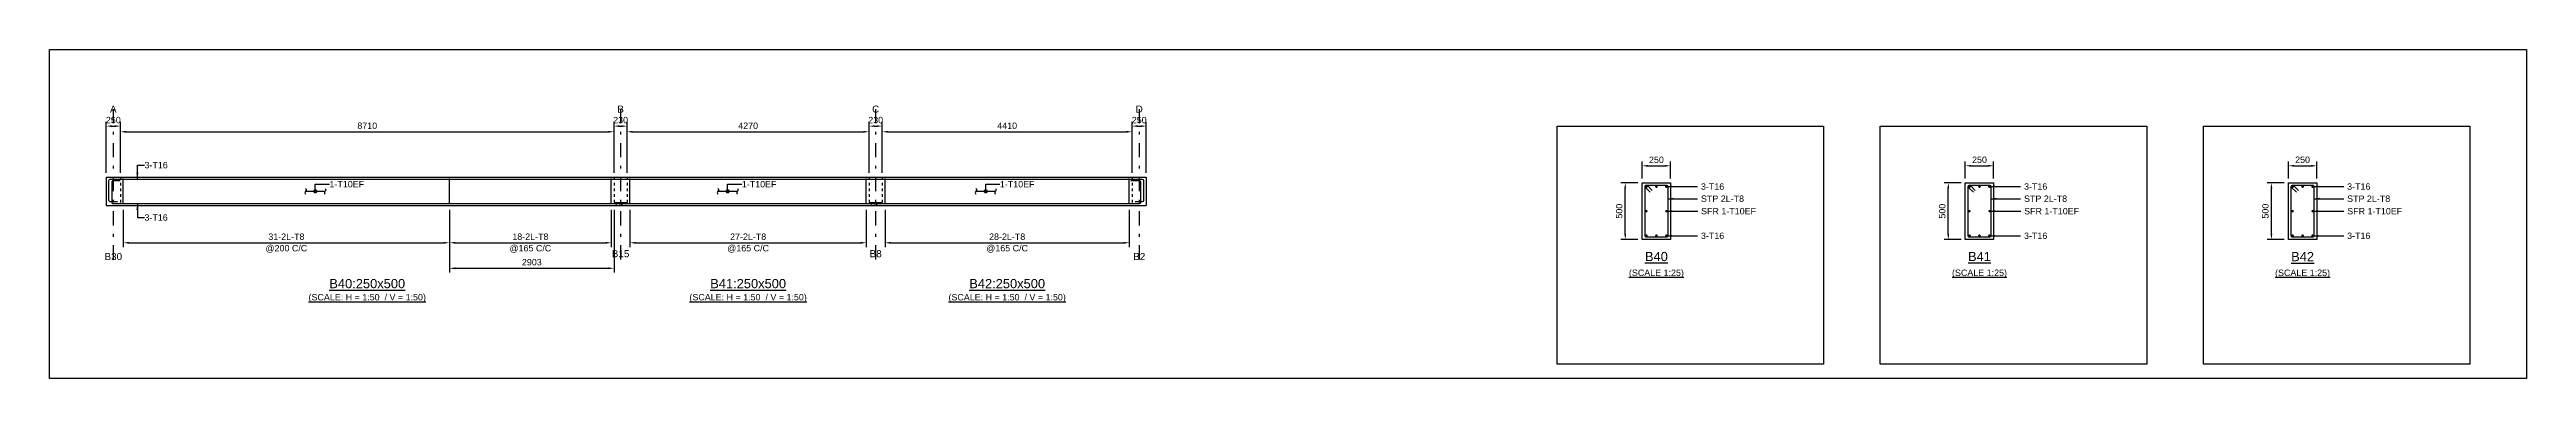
# Model space of a CAD drawing. Header units: inches. Extents: x -2000 to 143800, y -765100 to 3300.
# Drawn here: x -2000 to 85399, y -538000 to -526400 of the extents above; entities that cross this region are included whole.
import ezdxf
from ezdxf.enums import TextEntityAlignment as Align

# ---------------------------------------------------------------- set-up
doc = ezdxf.new("R2010")
doc.units = ezdxf.units.IN
doc.header["$LTSCALE"] = 1000
doc.header["$MEASUREMENT"] = 0
doc.linetypes.add('SCCenter', pattern=[1.2, 0.5, -0.3, 0.1, -0.3])
doc.linetypes.add('SCHidden', pattern=[0.2, 0.1, -0.1])
for name, color, linetype in [('Concrete Line', 2, 'Continuous'), ('Dimension', 31, 'Continuous'), ('Grid', 8, 'Continuous'), ('Labels', 4, 'Continuous'), ('Labels_Support', 4, 'Continuous'), ('Link', 225, 'Continuous'), ('Reinforcement', 4, 'Continuous'), ('Schedule Border', 60, 'Continuous'), ('Text', 31, 'Continuous'), ('Text_Scale', 31, 'Continuous')]:
    doc.layers.add(name, color=color, linetype=linetype)
doc.styles.add('SC-SansSerif', font='SansSerif')
doc.styles.get("Standard").update_dxf_attribs({"font": 'txt.shx'})
doc.dimstyles.new('SCBBSDimStyl', dxfattribs={"dimtxt": 225, "dimasz": 200, "dimexe": 150, "dimexo": 150, "dimgap": 100, "dimtad": 1, "dimtoh": 1, "dimdec": 0, "dimzin": 0, "dimdsep": 46, "dimtxsty": 'SC-SansSerif', "dimcen": 0.09, "dimclrd": 8, "dimclre": 8, "dimclrt": 31, "dimadec": 0, "dimazin": 0, "dimtfac": 1, "dimtdec": 0, "dimtix": 1, "dimtofl": 0, "dimtmove": 0, "dimatfit": 3, "dimfxl": 1, "dimtolj": 1, "dimtzin": 0, "dimarcsym": 0})
doc.dimstyles.get("Standard").update_dxf_attribs({"dimtxt": 0.18, "dimasz": 225, "dimexe": 0.18, "dimexo": 0.0625, "dimgap": 0.09, "dimtad": 0, "dimtih": 1, "dimtoh": 1, "dimdec": 4, "dimzin": 0, "dimdsep": 46, "dimtxsty": 'Standard', "dimcen": 0.09, "dimadec": 0, "dimazin": 0, "dimtfac": 1, "dimtdec": 4, "dimtofl": 0, "dimtmove": 0, "dimatfit": 3, "dimfxl": 1, "dimtolj": 1, "dimtzin": 0, "dimarcsym": 0})

msp = doc.modelspace()

# ---------------------------------------------------------------- texts
at = {"layer": 'Dimension', "style": 'SC-SansSerif'}
for p in [(7877.5, -531150), (22427.5, -531150), (31532.5, -531150)]:
    msp.add_text('1-T10EF', height=225, dxfattribs=at).set_placement(p, align=Align.MIDDLE_LEFT)
at = {"layer": 'Grid', "style": 'SC-SansSerif'}
for s, p in [('A', (250, -528500)), ('B', (18150, -528500)), ('C', (27150, -528500)), ('D', (36450, -528500))]:
    msp.add_text(s, height=250, dxfattribs=at).set_placement(p, align=Align.MIDDLE)
at = {"layer": 'Labels', "style": 'SC-SansSerif'}
for s, p in [('%%uB40', (54699, -533700)), ('%%uB41', (66099, -533700)), ('%%uB42', (77499, -533700))]:
    msp.add_text(s, height=325, dxfattribs=at).set_placement(p, align=Align.MIDDLE)
for s, p in [('%%uB40:250x500', (9210, -534915)), ('%%uB41:250x500', (22650, -534915)), ('%%uB42:250x500', (31790, -534915))]:
    msp.add_text(s, height=325, dxfattribs=at).set_placement(p, align=Align.BOTTOM_CENTER)
at = {"layer": 'Labels_Support', "style": 'SC-SansSerif'}
for s, p in [('B30', (250, -533900)), ('B15', (18150, -533800)), ('B8', (27150, -533800)), ('B2', (36450, -533900))]:
    msp.add_text(s, height=250, dxfattribs=at).set_placement(p, align=Align.BOTTOM_CENTER)
at = {"layer": 'Text', "style": 'SC-SansSerif'}
for s, p in [('3-T16', (1350, -530475)), ('3-T16', (56271, -531232)), ('3-T16', (67671, -531232)), ('3-T16', (79071, -531232)), ('3-T16', (1350, -532325)), ('STP 2L-T8', (56271, -531660)), ('SFR 1-T10EF', (56275, -532100)), ('STP 2L-T8', (67671, -531660)), ('SFR 1-T10EF', (67675, -532100)), ('STP 2L-T8', (79071, -531660)), ('SFR 1-T10EF', (79075, -532100)), ('3-T16', (56271, -532968)), ('3-T16', (67671, -532968)), ('3-T16', (79071, -532968))]:
    msp.add_text(s, height=225, dxfattribs=at).set_placement(p, align=Align.MIDDLE_LEFT)
for p in [(54699, -534300), (66099, -534300), (77499, -534300)]:
    msp.add_text('%%u(SCALE 1:25)', height=225, dxfattribs=at).set_placement(p, align=Align.MIDDLE)
at = {"layer": 'Text_Scale', "style": 'SC-SansSerif'}
for p in [(9210, -535315), (22650, -535315), (31790, -535315)]:
    msp.add_text('%%u(SCALE: H = 1:50  / V = 1:50)', height=225, dxfattribs=at).set_placement(p, align=Align.BOTTOM_CENTER)

# ---------------------------------------------------------------- blocks, each defined once
blk = doc.blocks.new('*D366')
at = {"color": 8, "linetype": 'ByBlock', "lineweight": -2}
for p, q in [((600, -532050), (600, -533365)), ((12113, -532050), (12113, -533365)), ((800, -533215), (11913, -533215))]:
    blk.add_line(p, q, dxfattribs=at)
at = {"color": 8}
for points in [[(600, -533215), (800, -533182), (800, -533248)], [(12113, -533215), (11913, -533248), (11913, -533182)]]:
    blk.add_solid(points, dxfattribs=at)
at = {"layer": 'DEFPOINTS', "color": 31}
for p in [(600, -531900), (12113, -531900), (600, -533215)]:
    blk.add_point(p, dxfattribs=at)
at = {"color": 31, "char_height": 225, "attachment_point": 5, "style": 'SC-SansSerif'}
for s, insert in [('\\A1;31-2L-T8', (6357, -533002)), ('\\A1;@200 C/C', (6357, -533428))]:
    blk.add_mtext(s, dxfattribs=dict(at, insert=insert))
blk = doc.blocks.new('*D367')
at = {"color": 8, "linetype": 'ByBlock', "lineweight": -2}
for p, q in [((12113, -532050), (12113, -533365)), ((17820, -532050), (17820, -533365)), ((12313, -533215), (17620, -533215))]:
    blk.add_line(p, q, dxfattribs=at)
at = {"color": 8}
for points in [[(12113, -533215), (12313, -533182), (12313, -533248)], [(17820, -533215), (17620, -533248), (17620, -533182)]]:
    blk.add_solid(points, dxfattribs=at)
at = {"layer": 'DEFPOINTS', "color": 31}
for p in [(12113, -531900), (17820, -531900), (12113, -533215)]:
    blk.add_point(p, dxfattribs=at)
at = {"color": 31, "char_height": 225, "attachment_point": 5, "style": 'SC-SansSerif'}
for s, insert in [('\\A1;18-2L-T8', (14967, -533002)), ('\\A1;@165 C/C', (14967, -533428))]:
    blk.add_mtext(s, dxfattribs=dict(at, insert=insert))
blk = doc.blocks.new('*D368')
at = {"color": 8, "linetype": 'ByBlock', "lineweight": -2}
for p, q in [((12113, -532050), (12113, -534265)), ((17920, -532050), (17920, -534265)), ((12313, -534115), (17720, -534115))]:
    blk.add_line(p, q, dxfattribs=at)
at = {"color": 8}
for points in [[(12113, -534115), (12313, -534082), (12313, -534148)], [(17920, -534115), (17720, -534148), (17720, -534082)]]:
    blk.add_solid(points, dxfattribs=at)
at = {"layer": 'DEFPOINTS', "color": 31}
for p in [(12113, -531900), (17920, -531900), (12113, -534115)]:
    blk.add_point(p, dxfattribs=at)
at = {"color": 31, "insert": (15017, -533902), "char_height": 225, "attachment_point": 5, "style": 'SC-SansSerif'}
blk.add_mtext('\\A1;2903', dxfattribs=at)
blk = doc.blocks.new('*D369')
at = {"color": 8, "linetype": 'ByBlock', "lineweight": -2}
for p, q in [((18480, -532050), (18480, -533365)), ((26820, -532050), (26820, -533365)), ((18680, -533215), (26620, -533215))]:
    blk.add_line(p, q, dxfattribs=at)
at = {"color": 8}
for points in [[(18480, -533215), (18680, -533182), (18680, -533248)], [(26820, -533215), (26620, -533248), (26620, -533182)]]:
    blk.add_solid(points, dxfattribs=at)
at = {"layer": 'DEFPOINTS', "color": 31}
for p in [(18480, -531900), (26820, -531900), (18480, -533215)]:
    blk.add_point(p, dxfattribs=at)
at = {"color": 31, "char_height": 225, "attachment_point": 5, "style": 'SC-SansSerif'}
for s, insert in [('\\A1;27-2L-T8', (22650, -533002)), ('\\A1;@165 C/C', (22650, -533428))]:
    blk.add_mtext(s, dxfattribs=dict(at, insert=insert))
blk = doc.blocks.new('*D370')
at = {"color": 8, "linetype": 'ByBlock', "lineweight": -2}
for p, q in [((27480, -532050), (27480, -533365)), ((36100, -532050), (36100, -533365)), ((27680, -533215), (35900, -533215))]:
    blk.add_line(p, q, dxfattribs=at)
at = {"color": 8}
for points in [[(27480, -533215), (27680, -533182), (27680, -533248)], [(36100, -533215), (35900, -533248), (35900, -533182)]]:
    blk.add_solid(points, dxfattribs=at)
at = {"layer": 'DEFPOINTS', "color": 31}
for p in [(27480, -531900), (36100, -531900), (27480, -533215)]:
    blk.add_point(p, dxfattribs=at)
at = {"color": 31, "char_height": 225, "attachment_point": 5, "style": 'SC-SansSerif'}
for s, insert in [('\\A1;28-2L-T8', (31790, -533002)), ('\\A1;@165 C/C', (31790, -533428))]:
    blk.add_mtext(s, dxfattribs=dict(at, insert=insert))
blk = doc.blocks.new('*D371')
at = {"color": 8, "linetype": 'ByBlock', "lineweight": -2}
for p, q in [((54199, -530950), (54199, -530350)), ((54399, -530500), (54999, -530500)), ((55199, -530950), (55199, -530350))]:
    blk.add_line(p, q, dxfattribs=at)
at = {"color": 8}
for points in [[(54199, -530500), (54399, -530467), (54399, -530533)], [(55199, -530500), (54999, -530533), (54999, -530467)]]:
    blk.add_solid(points, dxfattribs=at)
at = {"layer": 'DEFPOINTS', "color": 31}
for p in [(54199, -530500), (54199, -531100), (55199, -531100)]:
    blk.add_point(p, dxfattribs=at)
at = {"color": 31, "insert": (54699, -530288), "char_height": 225, "attachment_point": 5, "style": 'SC-SansSerif'}
blk.add_mtext('\\A1;250', dxfattribs=at)
blk = doc.blocks.new('*D372')
at = {"color": 8, "linetype": 'ByBlock', "lineweight": -2}
for p, q in [((54049, -531100), (53449, -531100)), ((53599, -532900), (53599, -531300)), ((54049, -533100), (53449, -533100))]:
    blk.add_line(p, q, dxfattribs=at)
at = {"color": 8}
for points in [[(53599, -531100), (53632, -531300), (53566, -531300)], [(53599, -533100), (53566, -532900), (53632, -532900)]]:
    blk.add_solid(points, dxfattribs=at)
at = {"layer": 'DEFPOINTS', "color": 31}
for p in [(54199, -531100), (53599, -533100), (54199, -533100)]:
    blk.add_point(p, dxfattribs=at)
at = {"color": 31, "insert": (53386, -532100), "char_height": 225, "attachment_point": 5, "rotation": 90, "style": 'SC-SansSerif'}
blk.add_mtext('\\A1;500', dxfattribs=at)
blk = doc.blocks.new('*D373')
at = {"color": 8, "linetype": 'ByBlock', "lineweight": -2}
for p, q in [((65599, -530950), (65599, -530350)), ((65799, -530500), (66399, -530500)), ((66599, -530950), (66599, -530350))]:
    blk.add_line(p, q, dxfattribs=at)
at = {"color": 8}
for points in [[(65599, -530500), (65799, -530467), (65799, -530533)], [(66599, -530500), (66399, -530533), (66399, -530467)]]:
    blk.add_solid(points, dxfattribs=at)
at = {"layer": 'DEFPOINTS', "color": 31}
for p in [(65599, -530500), (65599, -531100), (66599, -531100)]:
    blk.add_point(p, dxfattribs=at)
at = {"color": 31, "insert": (66099, -530288), "char_height": 225, "attachment_point": 5, "style": 'SC-SansSerif'}
blk.add_mtext('\\A1;250', dxfattribs=at)
blk = doc.blocks.new('*D374')
at = {"color": 8, "linetype": 'ByBlock', "lineweight": -2}
for p, q in [((65449, -531100), (64849, -531100)), ((64999, -532900), (64999, -531300)), ((65449, -533100), (64849, -533100))]:
    blk.add_line(p, q, dxfattribs=at)
at = {"color": 8}
for points in [[(64999, -531100), (65032, -531300), (64966, -531300)], [(64999, -533100), (64966, -532900), (65032, -532900)]]:
    blk.add_solid(points, dxfattribs=at)
at = {"layer": 'DEFPOINTS', "color": 31}
for p in [(65599, -531100), (64999, -533100), (65599, -533100)]:
    blk.add_point(p, dxfattribs=at)
at = {"color": 31, "insert": (64786, -532100), "char_height": 225, "attachment_point": 5, "rotation": 90, "style": 'SC-SansSerif'}
blk.add_mtext('\\A1;500', dxfattribs=at)
blk = doc.blocks.new('*D375')
at = {"color": 8, "linetype": 'ByBlock', "lineweight": -2}
for p, q in [((76999, -530950), (76999, -530350)), ((77199, -530500), (77799, -530500)), ((77999, -530950), (77999, -530350))]:
    blk.add_line(p, q, dxfattribs=at)
at = {"color": 8}
for points in [[(76999, -530500), (77199, -530467), (77199, -530533)], [(77999, -530500), (77799, -530533), (77799, -530467)]]:
    blk.add_solid(points, dxfattribs=at)
at = {"layer": 'DEFPOINTS', "color": 31}
for p in [(76999, -530500), (76999, -531100), (77999, -531100)]:
    blk.add_point(p, dxfattribs=at)
at = {"color": 31, "insert": (77499, -530288), "char_height": 225, "attachment_point": 5, "style": 'SC-SansSerif'}
blk.add_mtext('\\A1;250', dxfattribs=at)
blk = doc.blocks.new('*D376')
at = {"color": 8, "linetype": 'ByBlock', "lineweight": -2}
for p, q in [((76849, -531100), (76249, -531100)), ((76399, -532900), (76399, -531300)), ((76849, -533100), (76249, -533100))]:
    blk.add_line(p, q, dxfattribs=at)
at = {"color": 8}
for points in [[(76399, -531100), (76432, -531300), (76366, -531300)], [(76399, -533100), (76366, -532900), (76432, -532900)]]:
    blk.add_solid(points, dxfattribs=at)
at = {"layer": 'DEFPOINTS', "color": 31}
for p in [(76999, -531100), (76399, -533100), (76999, -533100)]:
    blk.add_point(p, dxfattribs=at)
at = {"color": 31, "insert": (76186, -532100), "char_height": 225, "attachment_point": 5, "rotation": 90, "style": 'SC-SansSerif'}
blk.add_mtext('\\A1;500', dxfattribs=at)
blk = doc.blocks.new('*D377')
at = {"color": 8, "linetype": 'ByBlock', "lineweight": -2}
for p, q in [((500, -530750), (500, -529150)), ((700, -529300), (17720, -529300)), ((17920, -530750), (17920, -529150))]:
    blk.add_line(p, q, dxfattribs=at)
at = {"color": 8}
for points in [[(500, -529300), (700, -529267), (700, -529333)], [(17920, -529300), (17720, -529333), (17720, -529267)]]:
    blk.add_solid(points, dxfattribs=at)
at = {"layer": 'DEFPOINTS', "color": 31}
for p in [(500, -529300), (500, -530900), (17920, -530900)]:
    blk.add_point(p, dxfattribs=at)
at = {"color": 31, "insert": (9210, -529088), "char_height": 225, "attachment_point": 5, "style": 'SC-SansSerif'}
blk.add_mtext('\\A1;8710', dxfattribs=at)
blk = doc.blocks.new('*D378')
at = {"color": 8, "linetype": 'ByBlock', "lineweight": -2}
for p, q in [((18380, -530750), (18380, -529150)), ((18580, -529300), (26720, -529300)), ((26920, -530750), (26920, -529150))]:
    blk.add_line(p, q, dxfattribs=at)
at = {"color": 8}
for points in [[(18380, -529300), (18580, -529267), (18580, -529333)], [(26920, -529300), (26720, -529333), (26720, -529267)]]:
    blk.add_solid(points, dxfattribs=at)
at = {"layer": 'DEFPOINTS', "color": 31}
for p in [(18380, -529300), (18380, -530900), (26920, -530900)]:
    blk.add_point(p, dxfattribs=at)
at = {"color": 31, "insert": (22650, -529088), "char_height": 225, "attachment_point": 5, "style": 'SC-SansSerif'}
blk.add_mtext('\\A1;4270', dxfattribs=at)
blk = doc.blocks.new('*D379')
at = {"color": 8, "linetype": 'ByBlock', "lineweight": -2}
for p, q in [((27380, -530750), (27380, -529150)), ((27580, -529300), (36000, -529300)), ((36200, -530750), (36200, -529150))]:
    blk.add_line(p, q, dxfattribs=at)
at = {"color": 8}
for points in [[(27380, -529300), (27580, -529267), (27580, -529333)], [(36200, -529300), (36000, -529333), (36000, -529267)]]:
    blk.add_solid(points, dxfattribs=at)
at = {"layer": 'DEFPOINTS', "color": 31}
for p in [(27380, -529300), (27380, -530900), (36200, -530900)]:
    blk.add_point(p, dxfattribs=at)
at = {"color": 31, "insert": (31790, -529088), "char_height": 225, "attachment_point": 5, "style": 'SC-SansSerif'}
blk.add_mtext('\\A1;4410', dxfattribs=at)
blk = doc.blocks.new('*D380')
at = {"color": 8, "linetype": 'ByBlock', "lineweight": -2}
for p, q in [((0, -530750), (0, -528950)), ((200, -529100), (300, -529100)), ((500, -530750), (500, -528950))]:
    blk.add_line(p, q, dxfattribs=at)
at = {"color": 8}
for points in [[(0, -529100), (200, -529067), (200, -529133)], [(500, -529100), (300, -529133), (300, -529067)]]:
    blk.add_solid(points, dxfattribs=at)
at = {"layer": 'DEFPOINTS', "color": 31}
for p in [(0, -529100), (0, -530900), (500, -530900)]:
    blk.add_point(p, dxfattribs=at)
at = {"color": 31, "insert": (250, -528888), "char_height": 225, "attachment_point": 5, "style": 'SC-SansSerif'}
blk.add_mtext('\\A1;250', dxfattribs=at)
blk = doc.blocks.new('*D381')
at = {"color": 8, "linetype": 'ByBlock', "lineweight": -2}
for p, q in [((17920, -530750), (17920, -528950)), ((18120, -529100), (18180, -529100)), ((18380, -530750), (18380, -528950))]:
    blk.add_line(p, q, dxfattribs=at)
at = {"color": 8}
for points in [[(17920, -529100), (18120, -529067), (18120, -529133)], [(18380, -529100), (18180, -529133), (18180, -529067)]]:
    blk.add_solid(points, dxfattribs=at)
at = {"layer": 'DEFPOINTS', "color": 31}
for p in [(17920, -529100), (17920, -530900), (18380, -530900)]:
    blk.add_point(p, dxfattribs=at)
at = {"color": 31, "insert": (18150, -528888), "char_height": 225, "attachment_point": 5, "style": 'SC-SansSerif'}
blk.add_mtext('\\A1;230', dxfattribs=at)
blk = doc.blocks.new('*D382')
at = {"color": 8, "linetype": 'ByBlock', "lineweight": -2}
for p, q in [((26920, -530750), (26920, -528950)), ((27120, -529100), (27180, -529100)), ((27380, -530750), (27380, -528950))]:
    blk.add_line(p, q, dxfattribs=at)
at = {"color": 8}
for points in [[(26920, -529100), (27120, -529067), (27120, -529133)], [(27380, -529100), (27180, -529133), (27180, -529067)]]:
    blk.add_solid(points, dxfattribs=at)
at = {"layer": 'DEFPOINTS', "color": 31}
for p in [(26920, -529100), (26920, -530900), (27380, -530900)]:
    blk.add_point(p, dxfattribs=at)
at = {"color": 31, "insert": (27150, -528888), "char_height": 225, "attachment_point": 5, "style": 'SC-SansSerif'}
blk.add_mtext('\\A1;230', dxfattribs=at)
blk = doc.blocks.new('*D383')
at = {"color": 8, "linetype": 'ByBlock', "lineweight": -2}
for p, q in [((36200, -530750), (36200, -528950)), ((36400, -529100), (36500, -529100)), ((36700, -530750), (36700, -528950))]:
    blk.add_line(p, q, dxfattribs=at)
at = {"color": 8}
for points in [[(36200, -529100), (36400, -529067), (36400, -529133)], [(36700, -529100), (36500, -529133), (36500, -529067)]]:
    blk.add_solid(points, dxfattribs=at)
at = {"layer": 'DEFPOINTS', "color": 31}
for p in [(36200, -529100), (36200, -530900), (36700, -530900)]:
    blk.add_point(p, dxfattribs=at)
at = {"color": 31, "insert": (36450, -528888), "char_height": 225, "attachment_point": 5, "style": 'SC-SansSerif'}
blk.add_mtext('\\A1;250', dxfattribs=at)

# ---------------------------------------------------------------- dimensions: what is measured, and where the dimension line sits
at = {"layer": 'Dimension'}
for base, p1, p2, text, picture, middle in [((500, -529100), (0, -530900), (500, -530900), '250', '*D380', (250, -529100)), ((18380, -529100), (17920, -530900), (18380, -530900), '230', '*D381', (18150, -529100)), ((27380, -529100), (26920, -530900), (27380, -530900), '230', '*D382', (27150, -529100)), ((36700, -529100), (36200, -530900), (36700, -530900), '250', '*D383', (36450, -529100)), ((17920, -529300), (500, -530900), (17920, -530900), '8710', '*D377', (9210, -529300)), ((26920, -529300), (18380, -530900), (26920, -530900), '4270', '*D378', (22650, -529300)), ((36200, -529300), (27380, -530900), (36200, -530900), '4410', '*D379', (31790, -529300)), ((12113.3, -533215), (600, -531900), (12113.3, -531900), '31-2L-T8\\X@200 C/C', '*D366', (6356.7, -533215)), ((17820, -533215), (12113.3, -531900), (17820, -531900), '18-2L-T8\\X@165 C/C', '*D367', (14966.7, -533215)), ((17920, -534115), (12113.3, -531900), (17920, -531900), '2903', '*D368', (15016.7, -534115)), ((26820, -533215), (18480, -531900), (26820, -531900), '27-2L-T8\\X@165 C/C', '*D369', (22650, -533215)), ((36100, -533215), (27480, -531900), (36100, -531900), '28-2L-T8\\X@165 C/C', '*D370', (31790, -533215))]:
    dim = msp.add_linear_dim(base=base, p1=p1, p2=p2, text=text, dimstyle='SCBBSDimStyl', dxfattribs=at)
    dim.commit()
    dim.dimension.update_dxf_attribs({"geometry": picture, "text_midpoint": middle})
for base, p1, p2, angle, text, picture, middle in [((55199, -530500), (54199, -531100), (55199, -531100), 0, '250', '*D371', (54699, -530500)), ((66599, -530500), (65599, -531100), (66599, -531100), 0, '250', '*D373', (66099, -530500)), ((77999, -530500), (76999, -531100), (77999, -531100), 0, '250', '*D375', (77499, -530500)), ((53599, -531100), (54199, -533100), (54199, -531100), 90, '500', '*D372', (53599, -532100)), ((64999, -531100), (65599, -533100), (65599, -531100), 90, '500', '*D374', (64999, -532100)), ((76399, -531100), (76999, -533100), (76999, -531100), 90, '500', '*D376', (76399, -532100))]:
    dim = msp.add_linear_dim(base=base, p1=p1, p2=p2, angle=angle, text=text, dimstyle='SCBBSDimStyl', override={"dimjust": 0}, dxfattribs=at)
    dim.commit()
    dim.dimension.update_dxf_attribs({"geometry": picture, "text_midpoint": middle, "dimtype": 129})

# ---------------------------------------------------------------- linework, layer by layer
for points in [[(7377.5, -531400), (7377.5, -531150), (7877.5, -531150)], [(21927.5, -531400), (21927.5, -531150), (22427.5, -531150)], [(31032.5, -531400), (31032.5, -531150), (31532.5, -531150)]]:
    msp.add_lwpolyline(points)
at = {"layer": 'Concrete Line'}
for points in [[(0, -530900), (500, -530900)], [(0, -530900), (0, -531900)], [(500, -530900), (17920, -530900)], [(17920, -530900), (18380, -530900)], [(18380, -530900), (26920, -530900)], [(26920, -530900), (27380, -530900)], [(27380, -530900), (36200, -530900)], [(36200, -530900), (36700, -530900)], [(36700, -530900), (36700, -531900)], [(0, -531900), (500, -531900)], [(500, -531900), (17920, -531900)], [(17920, -531800), (18380, -531800)], [(17920, -531900), (18380, -531900)], [(18380, -531900), (26920, -531900)], [(26920, -531800), (27380, -531800)], [(26920, -531900), (27380, -531900)], [(27380, -531900), (36200, -531900)], [(36200, -531900), (36700, -531900)]]:
    msp.add_lwpolyline(points, dxfattribs=at)
at = {"layer": 'Concrete Line', "color": 8, "linetype": 'SCHidden'}
for points in [[(500, -530900), (500, -531900)], [(17920, -530900), (17920, -531900)], [(18380, -530900), (18380, -531900)], [(26920, -530900), (26920, -531900)], [(27380, -530900), (27380, -531900)], [(36200, -530900), (36200, -531900)]]:
    msp.add_lwpolyline(points, dxfattribs=at)
at = {"layer": 'Concrete Line'}
for points in [[(54199, -531100), (55199, -531100), (55199, -533100), (54199, -533100)], [(65599, -531100), (66599, -531100), (66599, -533100), (65599, -533100)], [(76999, -531100), (77999, -531100), (77999, -533100), (76999, -533100)]]:
    msp.add_lwpolyline(points, close=True, dxfattribs=at)
at = {"layer": 'Concrete Line', "linetype": 'SCHidden'}
for points in [[(17920, -531800), (18380, -531900)], [(17920, -531900), (18380, -531800)], [(26920, -531800), (27380, -531900)], [(26920, -531900), (27380, -531800)]]:
    msp.add_lwpolyline(points, dxfattribs=at)
at = {"layer": 'Dimension', "color": 8, "const_width": 75}
for points in [[(7340, -531400, 1), (7415, -531400, 1)], [(21890, -531400, 1), (21965, -531400, 1)], [(30995, -531400, 1), (31070, -531400, 1)]]:
    msp.add_lwpolyline(points, format="xyb", close=True, dxfattribs=at)
at = {"layer": 'Grid', "linetype": 'SCCenter'}
for p, q in [((250, -528500), (250, -533900)), ((18150, -528500), (18150, -533900)), ((27150, -528500), (27150, -533900)), ((36450, -528500), (36450, -533900))]:
    msp.add_line(p, q, dxfattribs=at)
at = {"layer": 'Grid'}
for centre in [(250, -528500), (18150, -528500), (27150, -528500), (36450, -528500)]:
    msp.add_circle(centre, 0, dxfattribs=at)
at = {"layer": 'Link'}
for p, q in [((600, -531850), (600, -530950)), ((12113.3, -531850), (12113.3, -530950)), ((17820, -531850), (17820, -530950)), ((18480, -531850), (18480, -530950)), ((26820, -531850), (26820, -530950)), ((27480, -531850), (27480, -530950)), ((36100, -531850), (36100, -530950))]:
    msp.add_line(p, q, dxfattribs=at)
for points in [[(54482.8, -531435.6), (54313.1, -531265.9, -0.6681786), (54347, -531184), (55051, -531184, -0.4142136), (55099, -531232), (55099, -532968, -0.4142136), (55051, -533016), (54347, -533016, -0.4142136), (54299, -532968), (54299, -531232, -0.6681786), (54380.9, -531198.1), (54550.6, -531367.8)], [(65882.8, -531435.6), (65713.1, -531265.9, -0.6681786), (65747, -531184), (66451, -531184, -0.4142136), (66499, -531232), (66499, -532968, -0.4142136), (66451, -533016), (65747, -533016, -0.4142136), (65699, -532968), (65699, -531232, -0.6681786), (65780.9, -531198.1), (65950.6, -531367.8)], [(77282.8, -531435.6), (77113.1, -531265.9, -0.6681786), (77147, -531184), (77851, -531184, -0.4142136), (77899, -531232), (77899, -532968, -0.4142136), (77851, -533016), (77147, -533016, -0.4142136), (77099, -532968), (77099, -531232, -0.6681786), (77180.9, -531198.1), (77350.6, -531367.8)]]:
    msp.add_lwpolyline(points, format="xyb", dxfattribs=at)
at = {"layer": 'Reinforcement'}
for points in [[(398, -531770), (148, -531770, -0.4142136), (98, -531720), (98, -531016, -0.4142136), (148, -530966), (36551, -530966, -0.4142135), (36601, -531016), (36601, -531720, -0.4142135), (36551, -531770), (36301, -531770)], [(494, -531030), (244, -531030, 0.4142136), (194, -531080), (194, -531784, 0.4142136), (244, -531834), (36454, -531834, 0.4142133), (36504, -531784), (36504, -531080, 0.4142133), (36454, -531030), (36154, -531030)], [(7032.5, -531300, -0.5), (7032.5, -531400, 0.5), (7032.5, -531500)], [(7722.5, -531300, -0.5), (7722.5, -531400, 0.5), (7722.5, -531500)], [(21582.5, -531300, -0.5), (21582.5, -531400, 0.5), (21582.5, -531500)], [(22272.5, -531300, -0.5), (22272.5, -531400, 0.5), (22272.5, -531500)], [(30687.5, -531300, -0.5), (30687.5, -531400, 0.5), (30687.5, -531500)], [(31377.5, -531300, -0.5), (31377.5, -531400, 0.5), (31377.5, -531500)]]:
    msp.add_lwpolyline(points, format="xyb", dxfattribs=at)
for points, const_width in [([(54323, -531232, 1), (54371, -531232, 1)], 48), ([(54675, -531232, 1), (54723, -531232, 1)], 48), ([(55027, -531232, 1), (55075, -531232, 1)], 48), ([(65723, -531232, 1), (65771, -531232, 1)], 48), ([(66075, -531232, 1), (66123, -531232, 1)], 48), ([(66427, -531232, 1), (66475, -531232, 1)], 48), ([(77123, -531232, 1), (77171, -531232, 1)], 48), ([(77475, -531232, 1), (77523, -531232, 1)], 48), ([(77827, -531232, 1), (77875, -531232, 1)], 48), ([(54321, -532100, 1), (54365, -532100, 1)], 44), ([(55033, -532100, 1), (55077, -532100, 1)], 44), ([(65721, -532100, 1), (65765, -532100, 1)], 44), ([(66433, -532100, 1), (66477, -532100, 1)], 44), ([(77121, -532100, 1), (77165, -532100, 1)], 44), ([(77833, -532100, 1), (77877, -532100, 1)], 44), ([(54323, -532968, 1), (54371, -532968, 1)], 48), ([(54675, -532968, 1), (54723, -532968, 1)], 48), ([(55027, -532968, 1), (55075, -532968, 1)], 48), ([(65723, -532968, 1), (65771, -532968, 1)], 48), ([(66075, -532968, 1), (66123, -532968, 1)], 48), ([(66427, -532968, 1), (66475, -532968, 1)], 48), ([(77123, -532968, 1), (77171, -532968, 1)], 48), ([(77475, -532968, 1), (77523, -532968, 1)], 48), ([(77827, -532968, 1), (77875, -532968, 1)], 48)]:
    msp.add_lwpolyline(points, format="xyb", close=True, dxfattribs=dict(at, const_width=const_width))
for points in [[(7032.5, -531400), (7722.5, -531400)], [(21582.5, -531400), (22272.5, -531400)], [(30687.5, -531400), (31377.5, -531400)]]:
    msp.add_lwpolyline(points, dxfattribs=at)
at = {"layer": 'Schedule Border'}
for points in [[(-2000, -526400), (85399, -526400), (85399, -538000), (-2000, -538000)], [(51199, -529100), (60599, -529100), (60599, -537500), (51199, -537500)], [(62599, -529100), (71999, -529100), (71999, -537500), (62599, -537500)], [(73999, -529100), (83399, -529100), (83399, -537500), (73999, -537500)]]:
    msp.add_lwpolyline(points, close=True, dxfattribs=at)

msp.set_redraw_order([(e.dxf.handle, doc.entitydb.next_handle()) for e in msp.query("TEXT MTEXT ATTDEF DIMENSION ARC_DIMENSION")])  # texts and dimensions are drawn at this point

# ---------------------------------------------------------------- leaders
at = {"layer": 'Dimension', "color": 8}
for points, dimstyle in [([(1100, -530966), (1100, -530475), (1350, -530475)], 'Standard'), ([(55051, -531232), (55551, -531232), (56151, -531232)], 'SCBBSDimStyl'), ([(66451, -531232), (66951, -531232), (67551, -531232)], 'SCBBSDimStyl'), ([(77851, -531232), (78351, -531232), (78951, -531232)], 'SCBBSDimStyl'), ([(1100, -531834), (1100, -532325), (1350, -532325)], 'Standard'), ([(55055, -532100), (56155, -532100)], 'SCBBSDimStyl'), ([(55099, -531660), (56151, -531660)], 'SCBBSDimStyl'), ([(66455, -532100), (67555, -532100)], 'SCBBSDimStyl'), ([(66499, -531660), (67551, -531660)], 'SCBBSDimStyl'), ([(77855, -532100), (78955, -532100)], 'SCBBSDimStyl'), ([(77899, -531660), (78951, -531660)], 'SCBBSDimStyl'), ([(55051, -532968), (55551, -532968), (56151, -532968)], 'SCBBSDimStyl'), ([(66451, -532968), (66951, -532968), (67551, -532968)], 'SCBBSDimStyl'), ([(77851, -532968), (78351, -532968), (78951, -532968)], 'SCBBSDimStyl')]:
    msp.add_leader(points, dimstyle=dimstyle, dxfattribs=at)

doc.saveas('drawing.dxf')
